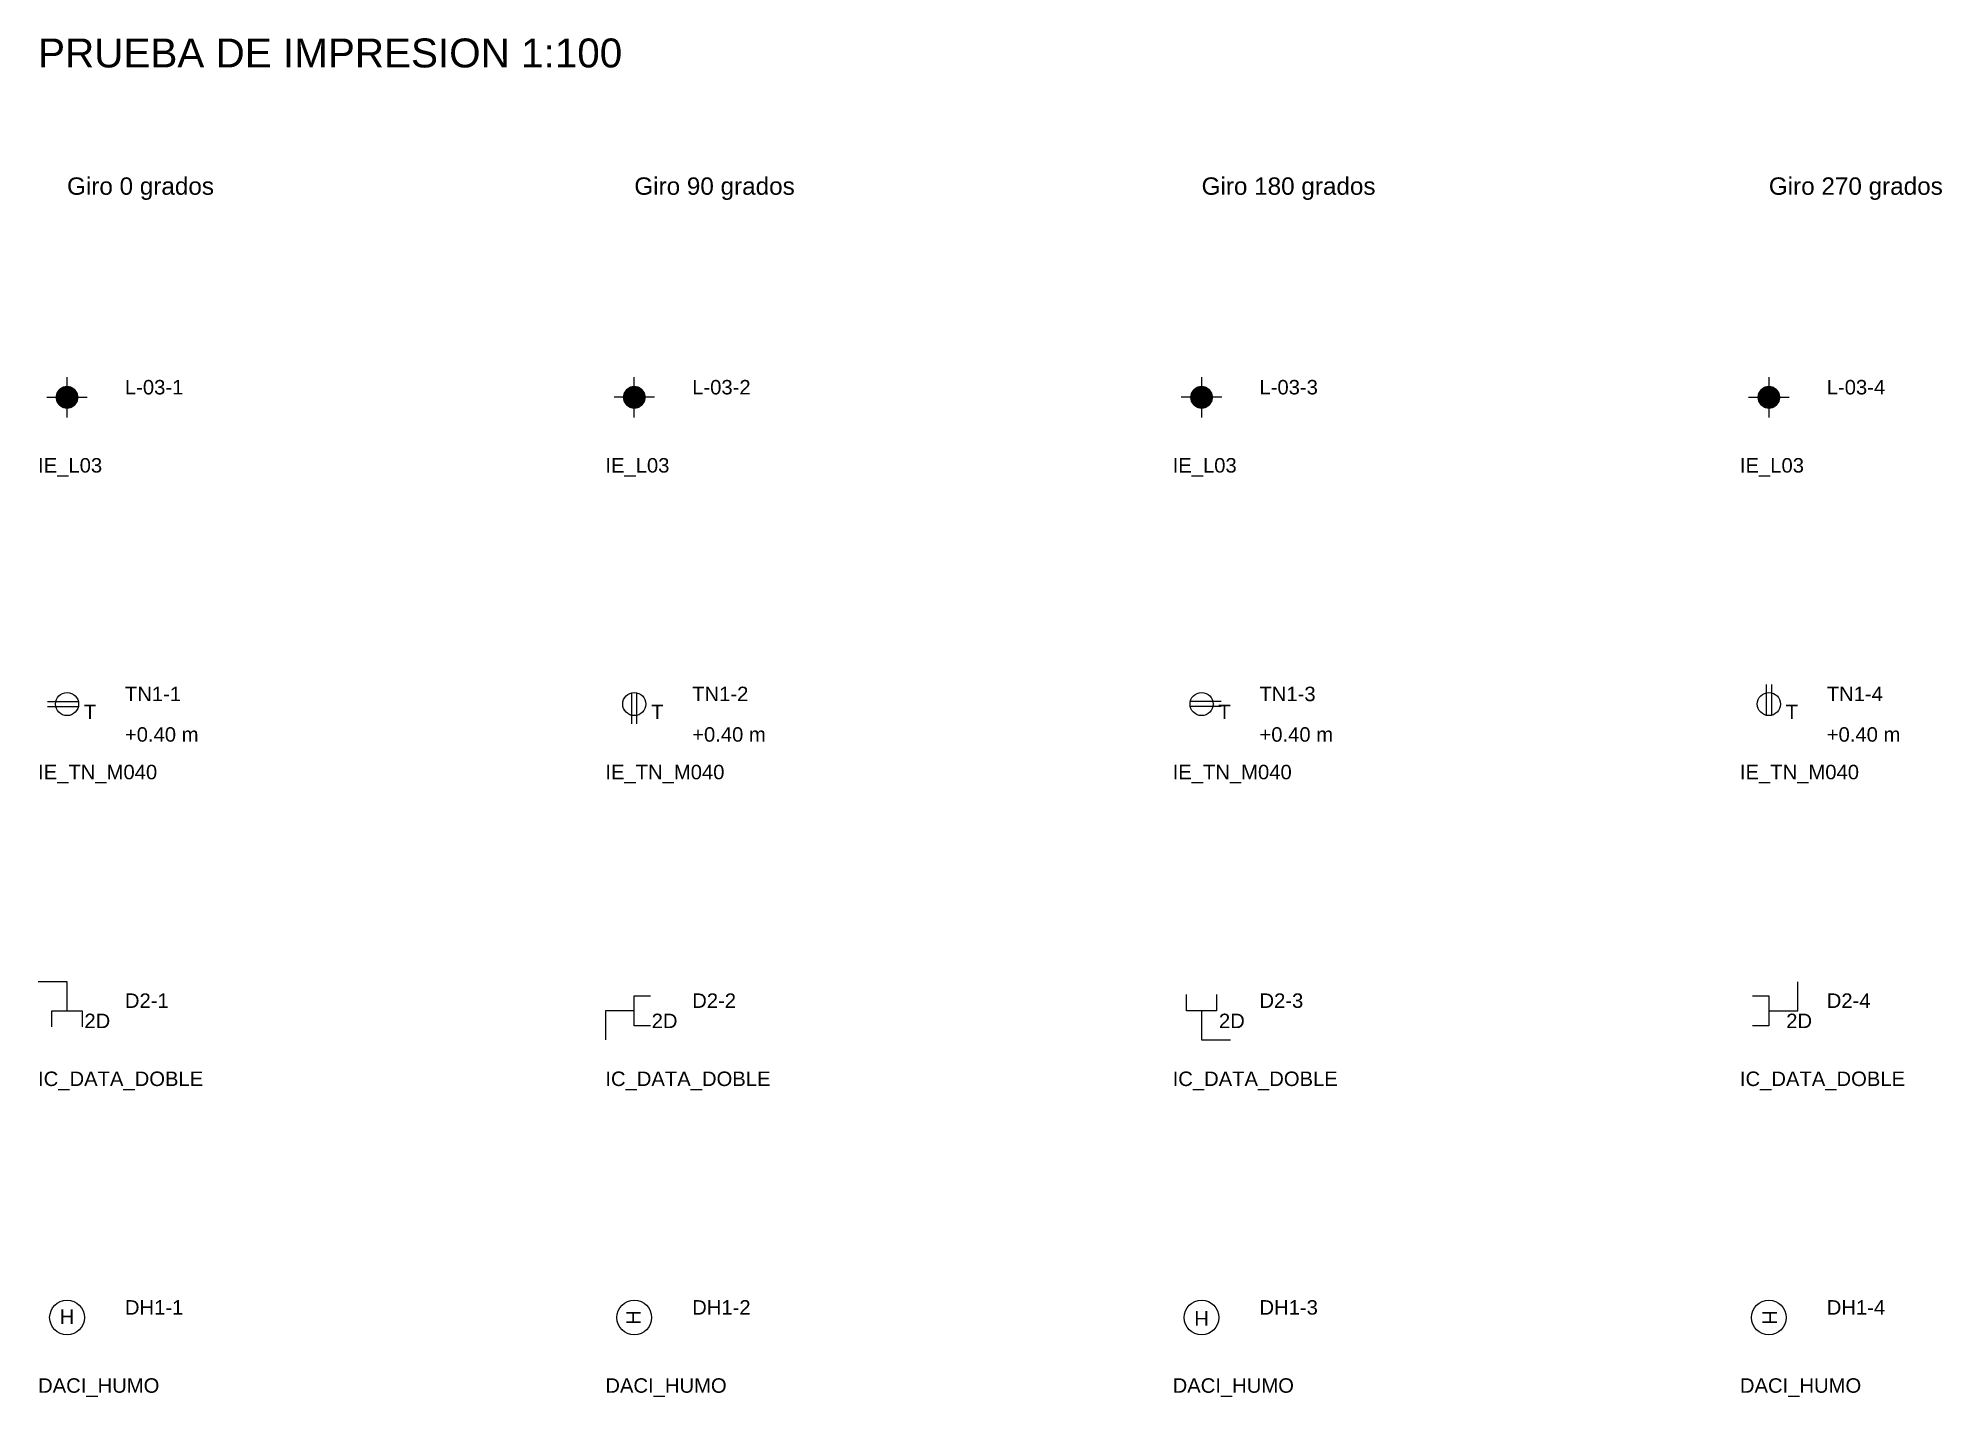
# Model space of a CAD drawing. Header units: metres. Extents: x 1 to 154, y 2 to 28.
# Drawn here: x 121.5 to 154.39, y 4.73 to 28.21 of the extents above; entities that cross this region are included whole.
import ezdxf
from ezdxf.enums import TextEntityAlignment as Align

# ---------------------------------------------------------------- set-up
doc = ezdxf.new("R2010")
doc.units = ezdxf.units.M
for name, color, linetype, lineweight in [('DACI-HUMO', 14, 'Continuous', 25), ('IC-DATA', 144, 'Continuous', 25), ('IE-LUMINARIAS', 7, 'Continuous', 25), ('IE-TOMAS-NORMALES', 7, 'Continuous', 25)]:
    doc.layers.add(name, color=color, linetype=linetype, lineweight=lineweight)
doc.styles.add('EI_TEXTO', font='arial.ttf')

msp = doc.modelspace()

# ---------------------------------------------------------------- texts
at = {"style": 'EI_TEXTO'}
for s, height, p in [('PRUEBA DE IMPRESION 1:100', 0.5, (121.5, 27.7)), ('Giro 0 grados', 0.3, (122, 25.5)), ('Giro 90 grados', 0.3, (131.8, 25.5)), ('Giro 180 grados', 0.3, (141.6, 25.5)), ('Giro 270 grados', 0.3, (151.4, 25.5)), ('IE_L03', 0.25, (121.5, 20.7)), ('IE_L03', 0.25, (131.3, 20.7)), ('IE_L03', 0.25, (141.1, 20.7)), ('IE_L03', 0.25, (150.9, 20.7)), ('IE_TN_M040', 0.25, (121.5, 15.4)), ('IE_TN_M040', 0.25, (131.3, 15.4)), ('IE_TN_M040', 0.25, (141.1, 15.4)), ('IE_TN_M040', 0.25, (150.9, 15.4)), ('IC_DATA_DOBLE', 0.25, (121.5, 10.1)), ('IC_DATA_DOBLE', 0.25, (131.3, 10.1)), ('IC_DATA_DOBLE', 0.25, (141.1, 10.1)), ('IC_DATA_DOBLE', 0.25, (150.9, 10.1)), ('DACI_HUMO', 0.25, (121.5, 4.8)), ('DACI_HUMO', 0.25, (131.3, 4.8)), ('DACI_HUMO', 0.25, (141.1, 4.8)), ('DACI_HUMO', 0.25, (150.9, 4.8))]:
    msp.add_text(s, height=height, dxfattribs=at).set_placement(p)

# ---------------------------------------------------------------- blocks, each defined once
blk = doc.blocks.new('IE_L03')
blk.add_hatch(color=0).paths.add_polyline_path([(2, 0), (1.85, 0.77), (1.41, 1.41), (0.77, 1.85), (0, 2), (-0.77, 1.85), (-1.41, 1.41), (-1.85, 0.77), (-2, 0), (-1.85, -0.77), (-1.41, -1.41), (-0.77, -1.85), (0, -2), (0.77, -1.85), (1.41, -1.41), (1.85, -0.77)])
at = {"color": 0, "lineweight": -2}
for p, q in [((0, 2), (0, 3.5)), ((-3.5, 0), (-2, 0)), ((2, 0), (3.5, 0)), ((0, -3.5), (0, -2))]:
    blk.add_line(p, q, dxfattribs=at)
at = {"color": 0, "style": 'EI_TEXTO', "flags": 1}
for tag in ['TIPO', 'TABLERO', 'SISTEMA', 'OBSERVACIONES', 'CLASE_REFERENCIA', 'DESCRIPCION', 'MONTAJE', 'NORMA', 'POTENCIA', 'DIM_FISICA', 'PAGINA_DGE']:
    blk.add_attdef(tag, (0, 0), '', height=2.5, dxfattribs=at)
at = {"color": 0, "style": 'EI_TEXTO'}
for tag, p in [('CODIGO', (10, 0.5)), ('CIRCUITO', (10, -3)), ('ALTURA', (10, -6.5))]:
    blk.add_attdef(tag, p, '', height=2.5, dxfattribs=at)
blk = doc.blocks.new('IE_TN_M040')
at = {"color": 0, "lineweight": -2}
for p, q in [((-3.4, 0.45), (1.95, 0.45)), ((-3.4, -0.45), (1.95, -0.45))]:
    blk.add_line(p, q, dxfattribs=at)
blk.add_circle((0, 0), 2, dxfattribs=at)
at = {"color": 0, "style": 'EI_TEXTO', "flags": 1}
for tag in ['ALIMENTACION', 'TIPO', 'TABLERO', 'TENSION', 'SISTEMA', 'OBSERVACIONES', 'CONFIGURACION', 'CORRIENTE', 'CLASE_REFERENCIA', 'DESCRIPCION', 'MONTAJE', 'NORMA', 'PAGINA_DGE', 'NUM_TOMAS', 'IP']:
    blk.add_attdef(tag, (0, 0), '', height=2.5, dxfattribs=at)
at = {"color": 0, "style": 'EI_TEXTO'}
for tag, p in [('CODIGO', (10, 0.5)), ('DISTINTIVO', (2.9, -2.6)), ('CIRCUITO', (10, -3)), ('ALTURA', (10, -6.5)), ('NOTA_MONTAJE', (10, -10))]:
    blk.add_attdef(tag, p, '', height=2.5, dxfattribs=at)
blk = doc.blocks.new('IC_DATA_DOBLE')
at = {"color": 0, "lineweight": -2}
for points in [[(0, 0), (0, 5), (-5, 5)], [(-2.6, -2.8), (-2.6, 0), (2.6, 0), (2.6, -2.8)]]:
    blk.add_lwpolyline(points, dxfattribs=at)
at = {"color": 0, "style": 'EI_TEXTO', "flags": 1}
for tag in ['TIPO', 'TABLERO', 'SISTEMA', 'OBSERVACIONES', 'CABLE', 'CATEGORIA', 'CLASE_REFERENCIA', 'DESCRIPCION', 'MONTAJE', 'NORMA', 'PUNTO', 'PUERTOS', 'PAGINA_DGE']:
    blk.add_attdef(tag, (0, 0), '', height=2.5, dxfattribs=at)
at = {"color": 0, "style": 'EI_TEXTO'}
for tag, p in [('CODIGO', (10, 0.5)), ('DISTINTIVO', (3, -3)), ('CIRCUITO', (10, -3)), ('ALTURA', (10, -6.5))]:
    blk.add_attdef(tag, p, '', height=2.5, dxfattribs=at)
blk = doc.blocks.new('DACI_HUMO')
at = {"color": 0, "lineweight": -2}
blk.add_circle((0, 0), 3, dxfattribs=at)
at = {"color": 0, "lineweight": -2, "style": 'EI_TEXTO'}
blk.add_text('H', height=2.5, dxfattribs=at).set_placement((0, -1.1), align=Align.CENTER)
at = {"color": 0, "style": 'EI_TEXTO', "flags": 1}
for tag in ['TIPO', 'TABLERO', 'ZONA', 'SISTEMA', 'OBSERVACIONES', 'DESCRIPCION', 'MONTAJE', 'NORMA', 'LAZO', 'DIRECCION', 'MODELO', 'DIMENSIONES']:
    blk.add_attdef(tag, (0, 0), '', height=2.5, dxfattribs=at)
at = {"color": 0, "style": 'EI_TEXTO'}
for tag, p in [('CODIGO', (10, 0.5)), ('CIRCUITO', (10, -3)), ('ALTURA', (10, -6.5))]:
    blk.add_attdef(tag, p, '', height=2.5, dxfattribs=at)

# ---------------------------------------------------------------- block references
at = {"layer": 'DACI-HUMO', "xscale": 0.1, "yscale": 0.1, "zscale": 0.1}
msp.add_blockref('DACI_HUMO', (122, 6.1), dxfattribs=at).add_auto_attribs({'CODIGO': 'DH1-1'})
at = {"layer": 'DACI-HUMO'}
ref = msp.add_blockref('DACI_HUMO', (131.8, 6.1), dxfattribs=dict(at, xscale=0.1, yscale=0.1, zscale=0.1, rotation=90))
ref.add_attrib('CODIGO', 'DH1-2', (132.8, 6.15), dxfattribs={"layer": '0', "color": 0, "height": 0.25, "style": 'EI_TEXTO'})
ref = msp.add_blockref('DACI_HUMO', (141.6, 6.1), dxfattribs=dict(at, xscale=0.1, yscale=0.1, zscale=0.1, rotation=180))
ref.add_attrib('CODIGO', 'DH1-3', (142.6, 6.15), dxfattribs={"layer": '0', "color": 0, "height": 0.25, "style": 'EI_TEXTO'})
ref = msp.add_blockref('DACI_HUMO', (151.4, 6.1), dxfattribs=dict(at, xscale=0.1, yscale=0.1, zscale=0.1, rotation=270))
ref.add_attrib('CODIGO', 'DH1-4', (152.4, 6.15), dxfattribs={"layer": '0', "color": 0, "height": 0.25, "style": 'EI_TEXTO'})
at = {"layer": 'IC-DATA', "xscale": 0.1, "yscale": 0.1, "zscale": 0.1}
msp.add_blockref('IC_DATA_DOBLE', (122, 11.4), dxfattribs=at).add_auto_attribs({'CODIGO': 'D2-1', 'DISTINTIVO': '2D'})
at = {"layer": 'IC-DATA'}
ref = msp.add_blockref('IC_DATA_DOBLE', (151.4, 11.4), dxfattribs=dict(at, xscale=0.1, yscale=0.1, zscale=0.1, rotation=270))
ref.add_attrib('CODIGO', 'D2-4', (152.4, 11.45), dxfattribs={"layer": '0', "color": 0, "height": 0.25, "style": 'EI_TEXTO'})
ref.add_attrib('DISTINTIVO', '2D', (151.7, 11.1), dxfattribs={"layer": '0', "color": 0, "height": 0.25, "style": 'EI_TEXTO'})
ref = msp.add_blockref('IC_DATA_DOBLE', (131.8, 11.4), dxfattribs=dict(at, xscale=0.1, yscale=0.1, zscale=0.1, rotation=90))
ref.add_attrib('CODIGO', 'D2-2', (132.8, 11.45), dxfattribs={"layer": '0', "color": 0, "height": 0.25, "style": 'EI_TEXTO'})
ref.add_attrib('DISTINTIVO', '2D', (132.1, 11.1), dxfattribs={"layer": '0', "color": 0, "height": 0.25, "style": 'EI_TEXTO'})
ref = msp.add_blockref('IC_DATA_DOBLE', (141.6, 11.4), dxfattribs=dict(at, xscale=0.1, yscale=0.1, zscale=0.1, rotation=180))
ref.add_attrib('CODIGO', 'D2-3', (142.6, 11.45), dxfattribs={"layer": '0', "color": 0, "height": 0.25, "style": 'EI_TEXTO'})
ref.add_attrib('DISTINTIVO', '2D', (141.9, 11.1), dxfattribs={"layer": '0', "color": 0, "height": 0.25, "style": 'EI_TEXTO'})
at = {"layer": 'IE-LUMINARIAS', "xscale": 0.1, "yscale": 0.1, "zscale": 0.1}
msp.add_blockref('IE_L03', (122, 22), dxfattribs=at).add_auto_attribs({'CODIGO': 'L-03-1'})
at = {"layer": 'IE-LUMINARIAS'}
ref = msp.add_blockref('IE_L03', (131.8, 22), dxfattribs=dict(at, xscale=0.1, yscale=0.1, zscale=0.1, rotation=90))
ref.add_attrib('CODIGO', 'L-03-2', (132.8, 22.05), dxfattribs={"layer": '0', "color": 0, "height": 0.25, "style": 'EI_TEXTO'})
ref = msp.add_blockref('IE_L03', (141.6, 22), dxfattribs=dict(at, xscale=0.1, yscale=0.1, zscale=0.1, rotation=180))
ref.add_attrib('CODIGO', 'L-03-3', (142.6, 22.05), dxfattribs={"layer": '0', "color": 0, "height": 0.25, "style": 'EI_TEXTO'})
ref = msp.add_blockref('IE_L03', (151.4, 22), dxfattribs=dict(at, xscale=0.1, yscale=0.1, zscale=0.1, rotation=270))
ref.add_attrib('CODIGO', 'L-03-4', (152.4, 22.05), dxfattribs={"layer": '0', "color": 0, "height": 0.25, "style": 'EI_TEXTO'})
at = {"layer": 'IE-TOMAS-NORMALES', "xscale": 0.1, "yscale": 0.1, "zscale": 0.1}
msp.add_blockref('IE_TN_M040', (122, 16.7), dxfattribs=at).add_auto_attribs({'CODIGO': 'TN1-1', 'ALTURA': '+0.40 m', 'DISTINTIVO': 'T'})
at = {"layer": 'IE-TOMAS-NORMALES'}
ref = msp.add_blockref('IE_TN_M040', (131.8, 16.7), dxfattribs=dict(at, xscale=0.1, yscale=0.1, zscale=0.1, rotation=90))
ref.add_attrib('CODIGO', 'TN1-2', (132.8, 16.75), dxfattribs={"layer": '0', "color": 0, "height": 0.25, "style": 'EI_TEXTO'})
ref.add_attrib('ALTURA', '+0.40 m', (132.8, 16.05), dxfattribs={"layer": '0', "color": 0, "height": 0.25, "style": 'EI_TEXTO'})
ref.add_attrib('DISTINTIVO', 'T', (132.09, 16.44), dxfattribs={"layer": '0', "color": 0, "height": 0.25, "style": 'EI_TEXTO'})
ref = msp.add_blockref('IE_TN_M040', (141.6, 16.7), dxfattribs=dict(at, xscale=0.1, yscale=0.1, zscale=0.1, rotation=180))
ref.add_attrib('CODIGO', 'TN1-3', (142.6, 16.75), dxfattribs={"layer": '0', "color": 0, "height": 0.25, "style": 'EI_TEXTO'})
ref.add_attrib('ALTURA', '+0.40 m', (142.6, 16.05), dxfattribs={"layer": '0', "color": 0, "height": 0.25, "style": 'EI_TEXTO'})
ref.add_attrib('DISTINTIVO', 'T', (141.89, 16.44), dxfattribs={"layer": '0', "color": 0, "height": 0.25, "style": 'EI_TEXTO'})
ref = msp.add_blockref('IE_TN_M040', (151.4, 16.7), dxfattribs=dict(at, xscale=0.1, yscale=0.1, zscale=0.1, rotation=270))
ref.add_attrib('CODIGO', 'TN1-4', (152.4, 16.75), dxfattribs={"layer": '0', "color": 0, "height": 0.25, "style": 'EI_TEXTO'})
ref.add_attrib('ALTURA', '+0.40 m', (152.4, 16.05), dxfattribs={"layer": '0', "color": 0, "height": 0.25, "style": 'EI_TEXTO'})
ref.add_attrib('DISTINTIVO', 'T', (151.69, 16.44), dxfattribs={"layer": '0', "color": 0, "height": 0.25, "style": 'EI_TEXTO'})

msp.set_redraw_order([(e.dxf.handle, doc.entitydb.next_handle()) for e in msp.query("TEXT MTEXT ATTDEF DIMENSION ARC_DIMENSION")])  # texts and dimensions are drawn at this point

doc.saveas('drawing.dxf')
